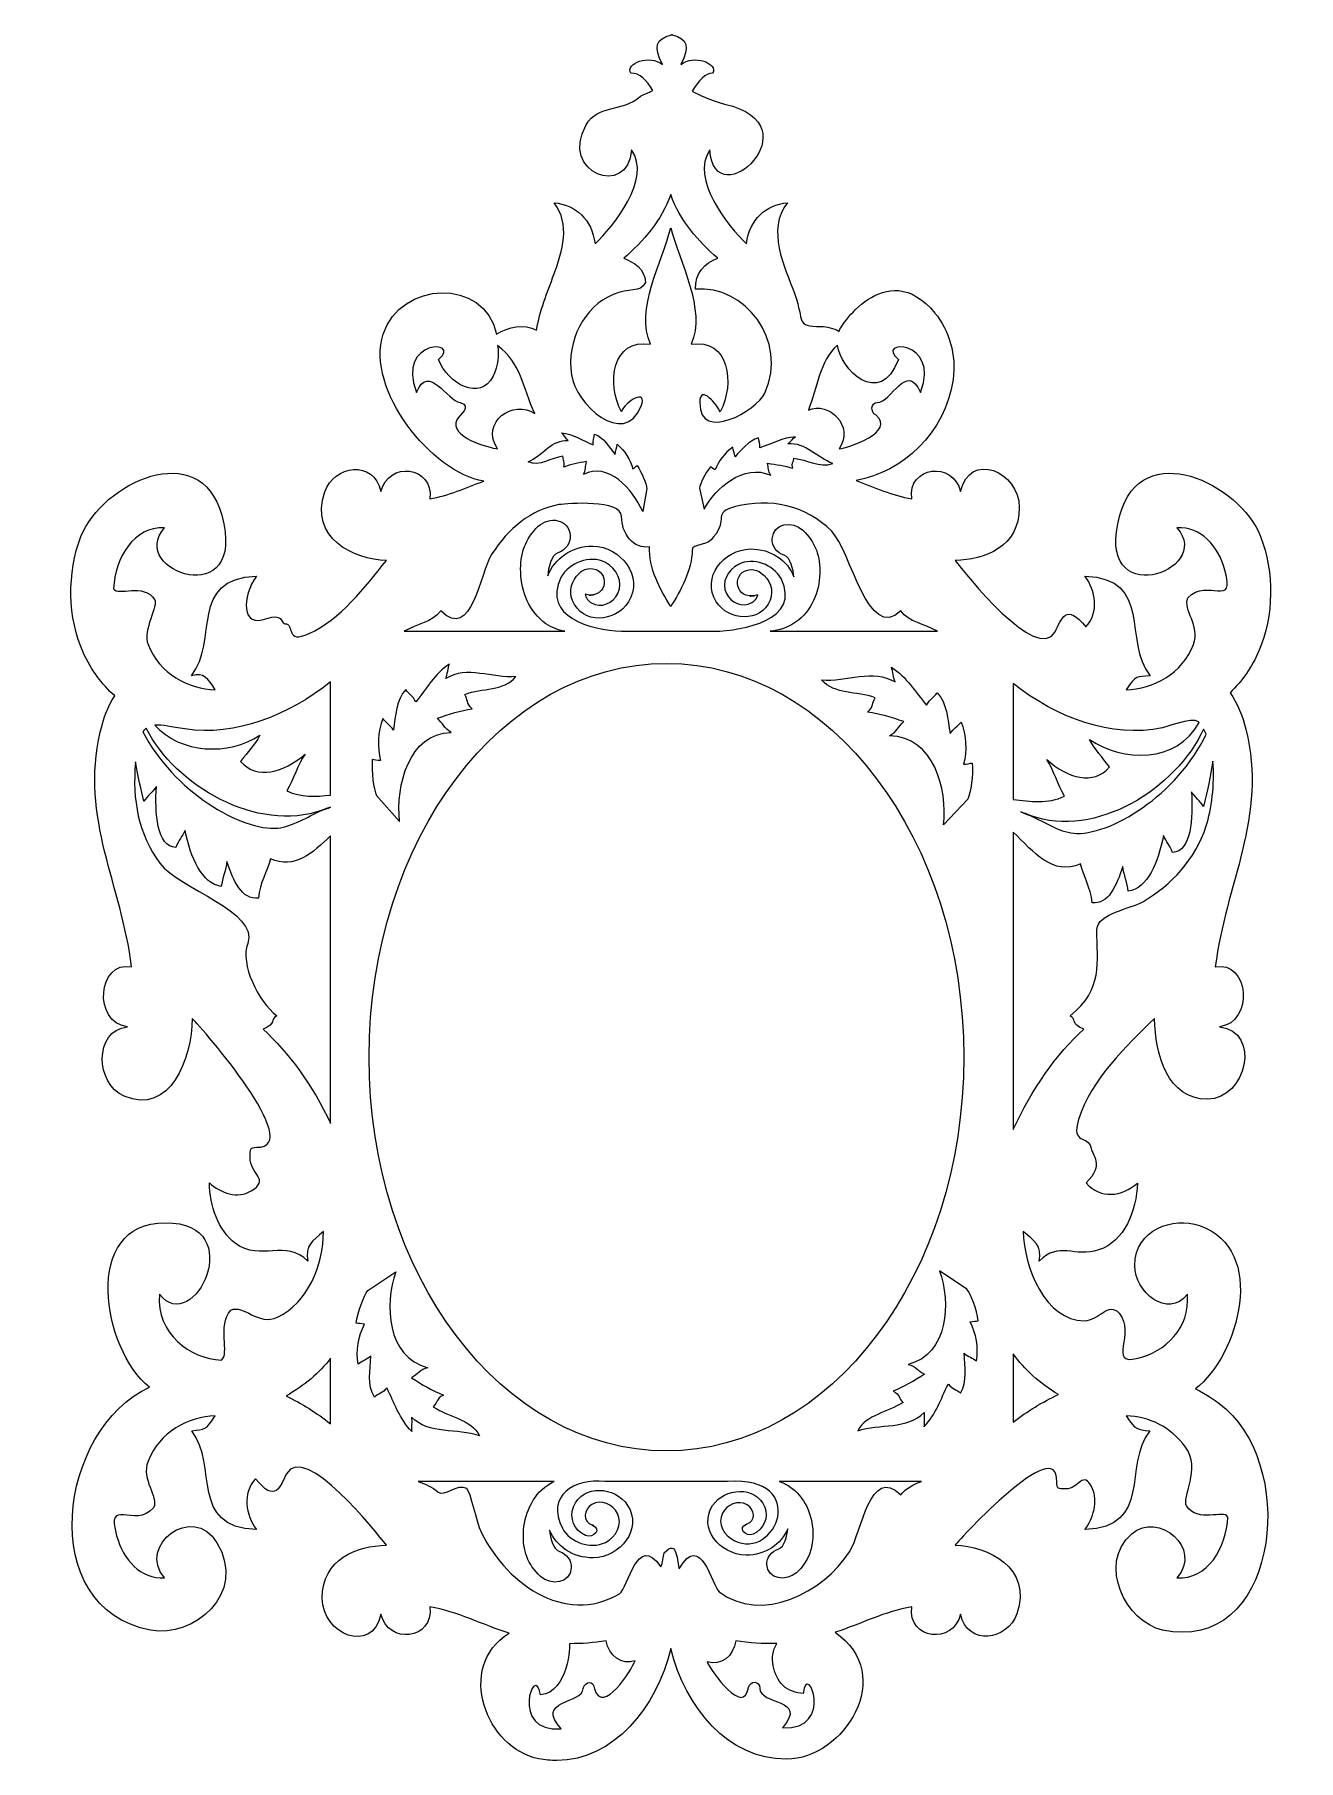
# Model space of a CAD drawing. Header units: centimetres. Extents: x -35 to 38, y -49 to 51.
import ezdxf

# ---------------------------------------------------------------- set-up
doc = ezdxf.new("R2010")
doc.units = ezdxf.units.CM
doc.header["$MEASUREMENT"] = 0
doc.layers.add('Camada 1', color=7, linetype='Continuous')

msp = doc.modelspace()

# ---------------------------------------------------------------- linework, layer by layer
at = {"layer": 'Camada 1', "color": 7, "lineweight": 9}
msp.add_ellipse((1.24353, -7.88677), major_axis=(0, 22.85319), ratio=0.755114275, dxfattribs=at)
at = {"layer": 'Camada 1', "color": 175, "lineweight": 9}
msp.add_open_spline([(-0.82451, 49.21813), (-0.31314, 49.23525), (0.11696, 48.79832), (0.46382, 48.20549), (0.46382, 48.20549), (0.20226, 48.09885), (-0.04941, 47.98473), (-0.26654, 47.88163), (-0.26654, 47.88163), (-1.32623, 46.91032), (-2.70864, 47.46081), (-3.41246, 46.21266), (-3.41246, 46.21266), (-4.98979, 43.41712), (-0.98296, 41.9436), (-0.77607, 44.76098), (-0.77607, 44.76098), (0.40431, 43.0922), (-1.8345, 40.33156), (-2.89932, 39.31406), (-2.89932, 39.31406), (-3.07469, 40.75643), (-4.03945, 41.57144), (-5.27324, 41.69894), (-5.27324, 41.69894), (-4.3057, 40.41023), (-4.78641, 38.93897), (-5.2891, 37.52878), (-5.2891, 37.52878), (-5.66316, 36.48107), (-6.1255, 35.4214), (-6.28718, 34.29775), (-6.28718, 34.29775), (-7.03198, 34.6908), (-7.92584, 34.51088), (-8.61507, 34.06767), (-8.61507, 34.06767), (-9.31904, 37.39138), (-14.19882, 37.15437), (-15.1954, 34.06645), (-15.1954, 34.06645), (-16.22613, 30.87281), (-12.38136, 26.02414), (-9.34996, 25.53943), (-9.34996, 25.53943), (-10.37281, 25.16538), (-11.41503, 24.68735), (-12.48841, 24.51571), (-12.48841, 24.51571), (-12.23548, 26.42548), (-14.92618, 26.72387), (-15.32178, 24.93163), (-15.32178, 24.93163), (-15.74475, 26.8255), (-18.0567, 26.46236), (-18.5883, 24.91535), (-18.5883, 24.91535), (-19.50847, 22.23809), (-16.89632, 20.97724), (-15.00977, 20.93509), (-15.00977, 20.93509), (-16.2443, 19.35758), (-17.71165, 17.51124), (-19.49262, 16.69425), (-19.49262, 16.69425), (-20.8863, 16.05456), (-20.30543, 17.26554), (-20.91107, 17.26554), (-20.91107, 17.26554), (-21.13192, 17.30111), (-21.06455, 17.91587), (-21.94761, 17.56798), (-21.94761, 17.56798), (-23.43468, 16.98107), (-23.42163, 18.81885), (-22.54461, 20.03049), (-22.54461, 20.03049), (-26.52449, 19.86686), (-24.70055, 16.28925), (-26.32652, 14.24566), (-26.32652, 14.24566), (-25.59127, 14.48166), (-25.36401, 14.07336), (-24.93735, 13.43696), (-24.93735, 13.43696), (-26.48675, 13.46415), (-28.20405, 14.38408), (-28.83951, 16.0602), (-28.83951, 16.0602), (-29.1544, 16.89111), (-28.25269, 18.36068), (-28.444, 18.65616), (-28.444, 18.65616), (-29.10513, 19.67827), (-30.60022, 18.84135), (-30.84153, 19.30018), (-30.84153, 19.30018), (-30.76217, 21.10212), (-29.65565, 22.92192), (-27.88691, 22.82961), (-27.88691, 22.82961), (-30.09987, 20.30499), (-22.9828, 17.84783), (-24.56778, 23.57357), (-24.56778, 23.57357), (-25.8305, 28.13509), (-31.53075, 25.41991), (-32.73716, 22.3257), (-32.73716, 22.3257), (-33.55493, 20.22801), (-33.51294, 17.59781), (-32.58675, 15.55422), (-32.58675, 15.55422), (-32.15233, 14.5959), (-31.52606, 13.75503), (-30.77595, 13.08211), (-30.77595, 13.08211), (-31.18037, 12.45304), (-31.44023, 11.71737), (-31.61442, 10.97379), (-31.61442, 10.97379), (-32.78625, 5.9681), (-30.36874, 2.09238), (-29.79922, -2.65076), (-29.79922, -2.65076), (-31.76025, -2.24678), (-32.06928, -5.87982), (-30.03854, -6.12317), (-30.03854, -6.12317), (-32.02668, -6.35879), (-31.87815, -9.44774), (-30.23264, -10.14719), (-30.23264, -10.14719), (-27.55554, -11.28618), (-26.30373, -7.98475), (-26.27841, -5.64278), (-26.27841, -5.64278), (-25.70656, -6.1928), (-19.64043, -13.17374), (-22.53766, -13.11794), (-22.53766, -13.11794), (-22.91542, -13.11794), (-22.91768, -13.22889), (-22.91768, -13.67897), (-22.91768, -13.67897), (-22.93641, -14.73167), (-21.72324, -14.95939), (-22.85256, -15.64972), (-22.85256, -15.64972), (-23.64023, -16.13114), (-24.6211, -15.77233), (-25.28331, -15.19041), (-25.28331, -15.19041), (-25.2344, -16.51017), (-24.79369, -17.93232), (-23.76642, -18.69255), (-23.76642, -18.69255), (-22.29357, -19.78186), (-20.83478, -18.42022), (-19.56441, -19.73453), (-19.56441, -19.73453), (-19.75887, -18.79371), (-19.2851, -18.55837), (-18.65568, -17.99621), (-18.65568, -17.99621), (-18.67541, -19.97308), (-19.57999, -22.16223), (-21.32062, -22.97695), (-21.32062, -22.97695), (-22.45507, -23.50806), (-23.31237, -22.19959), (-24.0352, -22.57044), (-24.0352, -22.57044), (-24.83944, -23.49441), (-24.07527, -25.06956), (-24.57823, -25.47325), (-24.57823, -25.47325), (-26.42037, -25.38283), (-28.36735, -23.92878), (-28.18027, -21.65174), (-28.18027, -21.65174), (-26.21384, -24.18107), (-22.92272, -17.47423), (-27.8335, -17.49758), (-27.8335, -17.49758), (-32.72374, -17.48101), (-31.51318, -24.8663), (-28.75241, -27.04163), (-28.75241, -27.04163), (-34.04157, -29.43762), (-35.43003, -39.8554), (-28.69044, -41.14543), (-28.69044, -41.14543), (-26.20835, -41.61998), (-23.07242, -39.04133), (-24.84358, -36.06465), (-24.84358, -36.06465), (-26.22563, -33.74187), (-29.52405, -36.24287), (-27.88574, -38.10522), (-27.88574, -38.10522), (-29.28383, -38.17768), (-30.2757, -37.0687), (-30.66417, -35.6588), (-30.66417, -35.6588), (-31.30224, -33.3442), (-29.64231, -35.30187), (-28.51588, -34.04102), (-28.51588, -34.04102), (-28.21072, -33.32783), (-29.26501, -32.45711), (-28.83951, -31.3345), (-28.83951, -31.3345), (-28.2045, -29.65951), (-26.48559, -28.7378), (-24.93672, -28.7105), (-24.93672, -28.7105), (-25.51308, -29.56682), (-25.53245, -29.47846), (-26.30274, -29.57397), (-26.30274, -29.57397), (-24.71739, -31.6136), (-26.4945, -35.1467), (-22.54596, -35.30479), (-22.54596, -35.30479), (-23.17636, -34.44631), (-23.38416, -33.21115), (-22.6009, -32.35247), (-22.6009, -32.35247), (-21.43664, -33.81255), (-21.18147, -32.80087), (-20.81451, -32.07497), (-20.81451, -32.07497), (-19.75158, -30.19108), (-15.58145, -35.47991), (-15.01103, -36.20919), (-15.01103, -36.20919), (-16.71735, -36.24787), (-18.73954, -36.9906), (-18.73413, -39.29155), (-18.73413, -39.29155), (-18.73224, -41.35508), (-15.85915, -42.60991), (-15.32151, -40.20658), (-15.32151, -40.20658), (-14.92781, -41.99977), (-12.23711, -41.70005), (-12.48841, -39.79056), (-12.48841, -39.79056), (-10.91495, -40.04275), (-9.41517, -40.84308), (-7.88964, -41.31387), (-7.88964, -41.31387), (-11.03186, -43.29825), (-9.18162, -48.03782), (-6.15279, -48.60713), (-6.15279, -48.60713), (-5.79953, -48.67338), (-5.4533, -48.70443), (-5.11499, -48.70312), (-5.11499, -48.70312), (-1.84495, -48.69031), (0.6766, -45.65387), (1.49328, -42.20772), (1.49328, -42.20772), (2.36103, -45.65407), (4.80142, -48.63178), (8.21152, -48.63019), (8.21152, -48.63019), (11.53992, -48.62464), (14.6463, -43.74072), (11.03282, -41.26522), (11.03282, -41.26522), (12.50369, -40.79875), (13.95807, -40.03476), (15.47946, -39.79056), (15.47946, -39.79056), (15.22808, -41.69959), (17.91914, -41.99957), (18.31284, -40.20658), (18.31284, -40.20658), (18.73608, -42.10007), (21.0474, -41.73854), (21.57964, -40.19096), (21.57964, -40.19096), (22.50043, -37.51324), (19.88693, -36.25106), (18.00083, -36.20919), (18.00083, -36.20919), (18.29887, -35.82874), (23.98724, -29.64934), (23.90113, -32.52948), (23.90113, -32.52948), (23.90113, -32.94211), (23.99138, -32.94503), (24.38572, -32.94503), (24.38572, -32.94503), (25.2087, -32.9645), (25.42919, -31.79286), (25.95251, -32.88546), (25.95251, -32.88546), (26.32712, -33.668), (26.00529, -34.65503), (25.53755, -35.30423), (25.53755, -35.30423), (29.48465, -35.14981), (27.71034, -31.6136), (29.29245, -29.57444), (29.29245, -29.57444), (28.52413, -29.47846), (28.50153, -29.56578), (27.92769, -28.7105), (27.92769, -28.7105), (29.26695, -28.73384), (30.51543, -29.35274), (31.38039, -30.52599), (31.38039, -30.52599), (32.28822, -31.75663), (31.13603, -33.46898), (31.43569, -33.9312), (31.43569, -33.9312), (32.09718, -34.95181), (33.59128, -34.1163), (33.83249, -34.57542), (33.83249, -34.57542), (33.75368, -36.36455), (32.64535, -38.21372), (30.87671, -38.10476), (30.87671, -38.10476), (32.38477, -36.39334), (29.78783, -34.21519), (28.25365, -35.555), (28.25365, -35.555), (26.21021, -37.33971), (27.94263, -40.68104), (30.03337, -41.13489), (30.03337, -41.13489), (36.61659, -42.56465), (37.92857, -32.03348), (33.72629, -28.31895), (33.72629, -28.31895), (33.17785, -27.83631), (32.58338, -27.43949), (31.94243, -27.12914), (31.94243, -27.12914), (34.48064, -25.22323), (36.15399, -19.02219), (32.18716, -17.66516), (32.18716, -17.66516), (30.66576, -17.14488), (28.44622, -17.85939), (28.42785, -19.9695), (28.42785, -19.9695), (28.42433, -21.52922), (30.3515, -23.10955), (31.48298, -21.65136), (31.48298, -21.65136), (31.64502, -23.63246), (30.19675, -24.98111), (28.5997, -25.36598), (28.5997, -25.36598), (26.7908, -25.80223), (28.51999, -23.87655), (27.52028, -22.75008), (27.52028, -22.75008), (26.88484, -22.03397), (26.35612, -23.18021), (25.49846, -23.18218), (25.49846, -23.18218), (23.25262, -23.19941), (21.97937, -20.08336), (21.95875, -17.99583), (21.95875, -17.99583), (22.59294, -18.5642), (23.06734, -18.79917), (22.88054, -19.72672), (22.88054, -19.72672), (24.00723, -18.55282), (24.94939, -19.54059), (26.33, -19.07837), (26.33, -19.07837), (27.83779, -18.5739), (28.52603, -16.8175), (28.58674, -15.19107), (28.58674, -15.19107), (27.66773, -15.98406), (26.45079, -16.15268), (25.60556, -15.17583), (25.60556, -15.17583), (26.69577, -14.14909), (25.9417, -13.55024), (25.87027, -13.11766), (25.87027, -13.11766), (25.75453, -12.41953), (24.71043, -12.97425), (25.16672, -11.50798), (25.16672, -11.50798), (25.8963, -9.16497), (27.94354, -7.21859), (29.58094, -5.6441), (29.58094, -5.6441), (29.60382, -7.77802), (30.34511, -10.33275), (32.64471, -10.32617), (32.64471, -10.32617), (34.90641, -10.3225), (35.79108, -6.41656), (33.34187, -6.12317), (33.34187, -6.12317), (35.37388, -5.88141), (35.06277, -2.24575), (33.10255, -2.65076), (33.10255, -2.65076), (33.67864, 2.14611), (36.15488, 6.07895), (34.87723, 11.13742), (34.87723, 11.13742), (34.68591, 11.89371), (34.40093, 12.63956), (33.95831, 13.25939), (33.95831, 13.25939), (34.65763, 13.93259), (35.23661, 14.75719), (35.63662, 15.68634), (35.63662, 15.68634), (36.50571, 17.70574), (36.52886, 20.27318), (35.72849, 22.3257), (35.72849, 22.3257), (34.52225, 25.41991), (28.82118, 28.13509), (27.55848, 23.57357), (27.55848, 23.57357), (25.97322, 17.8468), (33.0921, 20.3063), (30.87707, 22.82961), (30.87707, 22.82961), (32.27543, 22.90197), (33.26657, 21.79357), (33.65514, 20.38366), (33.65514, 20.38366), (34.2878, 18.0908), (32.64535, 19.99069), (31.50684, 18.76606), (31.50684, 18.76606), (31.20213, 18.05325), (32.25516, 17.18357), (31.83002, 16.06114), (31.83002, 16.06114), (31.19547, 14.38804), (29.47673, 13.46058), (27.92831, 13.43696), (27.92831, 13.43696), (28.50918, 14.30372), (28.52413, 14.16831), (29.31469, 14.24933), (29.31469, 14.24933), (27.69287, 16.29084), (29.51483, 19.86883), (25.53818, 20.02984), (25.53818, 20.02984), (26.16832, 19.17004), (26.37197, 17.93874), (25.59222, 17.07762), (25.59222, 17.07762), (24.43021, 18.53599), (24.17657, 17.52846), (23.80521, 16.80077), (23.80521, 16.80077), (22.74353, 14.91688), (18.57143, 20.20646), (18.00146, 20.93574), (18.00146, 20.93574), (19.70714, 20.97291), (21.73024, 21.71649), (21.72519, 24.01603), (21.72519, 24.01603), (21.72329, 26.07994), (18.84985, 27.33543), (18.31284, 24.93059), (18.31284, 24.93059), (17.91914, 26.72462), (15.22744, 26.42548), (15.47946, 24.51571), (15.47946, 24.51571), (14.3759, 24.69224), (13.30505, 25.18787), (12.25302, 25.5717), (12.25302, 25.5717), (14.98659, 26.07627), (17.41708, 28.31502), (17.88005, 31.44245), (17.88005, 31.44245), (18.09072, 32.86593), (17.6444, 34.3075), (16.82869, 35.29679), (16.82869, 35.29679), (13.98353, 38.74739), (11.15127, 34.29523), (11.27268, 34.23432), (11.27268, 34.23432), (10.94067, 34.41358), (10.58355, 34.50881), (10.20191, 34.51982), (10.20191, 34.51982), (8.71925, 34.51718), (9.26832, 34.77945), (8.69385, 36.38649), (8.69385, 36.38649), (8.09866, 38.0516), (7.0333, 40.09218), (8.26619, 41.70026), (8.26619, 41.70026), (7.0323, 41.57144), (6.06574, 40.75775), (5.89029, 39.31443), (5.89029, 39.31443), (4.82555, 40.33156), (2.58792, 43.09154), (3.76677, 44.75966), (3.76677, 44.75966), (4.06202, 40.73121), (9.95944, 46.25351), (4.62154, 47.42261), (4.62154, 47.42261), (3.7457, 47.66372), (3.15239, 47.9439), (2.74522, 48.16958), (2.74522, 48.16958), (3.10279, 48.77823), (3.51056, 49.23214), (3.92807, 49.21813), (3.92807, 49.21813), (4.27054, 49.77828), (2.83318, 50.33934), (2.07952, 49.7164), (2.07952, 49.7164), (2.61982, 50.76013), (2.49296, 51.1979), (1.57089, 51.44879), (1.57089, 51.44879), (1.57089, 51.44879), (1.57125, 51.4603), (1.57125, 51.4603), (1.57125, 51.4603), (1.56425, 51.45834), (1.55824, 51.4563), (1.5516, 51.45458), (1.5516, 51.45458), (1.54496, 51.4563), (1.5393, 51.45834), (1.53294, 51.4603), (1.53294, 51.4603), (1.53294, 51.4603), (1.53294, 51.44879), (1.53294, 51.44879), (1.53294, 51.44879), (0.61122, 51.1979), (0.48337, 50.75955), (1.02367, 49.7164), (1.02367, 49.7164), (0.271, 50.33877), (-1.16734, 49.77828), (-0.82451, 49.21813)], degree=3, knots=[0, 0, 0, 0, 0.007042254, 0.007042254, 0.007042254, 0.007042254, 0.014084507, 0.014084507, 0.014084507, 0.014084507, 0.021126761, 0.021126761, 0.021126761, 0.021126761, 0.028169014, 0.028169014, 0.028169014, 0.028169014, 0.035211268, 0.035211268, 0.035211268, 0.035211268, 0.042253521, 0.042253521, 0.042253521, 0.042253521, 0.049295775, 0.049295775, 0.049295775, 0.049295775, 0.056338028, 0.056338028, 0.056338028, 0.056338028, 0.063380282, 0.063380282, 0.063380282, 0.063380282, 0.070422535, 0.070422535, 0.070422535, 0.070422535, 0.077464789, 0.077464789, 0.077464789, 0.077464789, 0.084507042, 0.084507042, 0.084507042, 0.084507042, 0.091549296, 0.091549296, 0.091549296, 0.091549296, 0.098591549, 0.098591549, 0.098591549, 0.098591549, 0.105633803, 0.105633803, 0.105633803, 0.105633803, 0.112676056, 0.112676056, 0.112676056, 0.112676056, 0.11971831, 0.11971831, 0.11971831, 0.11971831, 0.126760563, 0.126760563, 0.126760563, 0.126760563, 0.133802817, 0.133802817, 0.133802817, 0.133802817, 0.14084507, 0.14084507, 0.14084507, 0.14084507, 0.147887324, 0.147887324, 0.147887324, 0.147887324, 0.154929577, 0.154929577, 0.154929577, 0.154929577, 0.161971831, 0.161971831, 0.161971831, 0.161971831, 0.169014085, 0.169014085, 0.169014085, 0.169014085, 0.176056338, 0.176056338, 0.176056338, 0.176056338, 0.183098592, 0.183098592, 0.183098592, 0.183098592, 0.190140845, 0.190140845, 0.190140845, 0.190140845, 0.197183099, 0.197183099, 0.197183099, 0.197183099, 0.204225352, 0.204225352, 0.204225352, 0.204225352, 0.211267606, 0.211267606, 0.211267606, 0.211267606, 0.218309859, 0.218309859, 0.218309859, 0.218309859, 0.225352113, 0.225352113, 0.225352113, 0.225352113, 0.232394366, 0.232394366, 0.232394366, 0.232394366, 0.23943662, 0.23943662, 0.23943662, 0.23943662, 0.246478873, 0.246478873, 0.246478873, 0.246478873, 0.253521127, 0.253521127, 0.253521127, 0.253521127, 0.26056338, 0.26056338, 0.26056338, 0.26056338, 0.267605634, 0.267605634, 0.267605634, 0.267605634, 0.274647887, 0.274647887, 0.274647887, 0.274647887, 0.281690141, 0.281690141, 0.281690141, 0.281690141, 0.288732394, 0.288732394, 0.288732394, 0.288732394, 0.295774648, 0.295774648, 0.295774648, 0.295774648, 0.302816901, 0.302816901, 0.302816901, 0.302816901, 0.309859155, 0.309859155, 0.309859155, 0.309859155, 0.316901408, 0.316901408, 0.316901408, 0.316901408, 0.323943662, 0.323943662, 0.323943662, 0.323943662, 0.330985915, 0.330985915, 0.330985915, 0.330985915, 0.338028169, 0.338028169, 0.338028169, 0.338028169, 0.345070423, 0.345070423, 0.345070423, 0.345070423, 0.352112676, 0.352112676, 0.352112676, 0.352112676, 0.35915493, 0.35915493, 0.35915493, 0.35915493, 0.366197183, 0.366197183, 0.366197183, 0.366197183, 0.373239437, 0.373239437, 0.373239437, 0.373239437, 0.38028169, 0.38028169, 0.38028169, 0.38028169, 0.387323944, 0.387323944, 0.387323944, 0.387323944, 0.394366197, 0.394366197, 0.394366197, 0.394366197, 0.401408451, 0.401408451, 0.401408451, 0.401408451, 0.408450704, 0.408450704, 0.408450704, 0.408450704, 0.415492958, 0.415492958, 0.415492958, 0.415492958, 0.422535211, 0.422535211, 0.422535211, 0.422535211, 0.429577465, 0.429577465, 0.429577465, 0.429577465, 0.436619718, 0.436619718, 0.436619718, 0.436619718, 0.443661972, 0.443661972, 0.443661972, 0.443661972, 0.450704225, 0.450704225, 0.450704225, 0.450704225, 0.457746479, 0.457746479, 0.457746479, 0.457746479, 0.464788732, 0.464788732, 0.464788732, 0.464788732, 0.471830986, 0.471830986, 0.471830986, 0.471830986, 0.478873239, 0.478873239, 0.478873239, 0.478873239, 0.485915493, 0.485915493, 0.485915493, 0.485915493, 0.492957746, 0.492957746, 0.492957746, 0.492957746, 0.5, 0.5, 0.5, 0.5, 0.507042254, 0.507042254, 0.507042254, 0.507042254, 0.514084507, 0.514084507, 0.514084507, 0.514084507, 0.521126761, 0.521126761, 0.521126761, 0.521126761, 0.528169014, 0.528169014, 0.528169014, 0.528169014, 0.535211268, 0.535211268, 0.535211268, 0.535211268, 0.542253521, 0.542253521, 0.542253521, 0.542253521, 0.549295775, 0.549295775, 0.549295775, 0.549295775, 0.556338028, 0.556338028, 0.556338028, 0.556338028, 0.563380282, 0.563380282, 0.563380282, 0.563380282, 0.570422535, 0.570422535, 0.570422535, 0.570422535, 0.577464789, 0.577464789, 0.577464789, 0.577464789, 0.584507042, 0.584507042, 0.584507042, 0.584507042, 0.591549296, 0.591549296, 0.591549296, 0.591549296, 0.598591549, 0.598591549, 0.598591549, 0.598591549, 0.605633803, 0.605633803, 0.605633803, 0.605633803, 0.612676056, 0.612676056, 0.612676056, 0.612676056, 0.61971831, 0.61971831, 0.61971831, 0.61971831, 0.626760563, 0.626760563, 0.626760563, 0.626760563, 0.633802817, 0.633802817, 0.633802817, 0.633802817, 0.64084507, 0.64084507, 0.64084507, 0.64084507, 0.647887324, 0.647887324, 0.647887324, 0.647887324, 0.654929577, 0.654929577, 0.654929577, 0.654929577, 0.661971831, 0.661971831, 0.661971831, 0.661971831, 0.669014085, 0.669014085, 0.669014085, 0.669014085, 0.676056338, 0.676056338, 0.676056338, 0.676056338, 0.683098592, 0.683098592, 0.683098592, 0.683098592, 0.690140845, 0.690140845, 0.690140845, 0.690140845, 0.697183099, 0.697183099, 0.697183099, 0.697183099, 0.704225352, 0.704225352, 0.704225352, 0.704225352, 0.711267606, 0.711267606, 0.711267606, 0.711267606, 0.718309859, 0.718309859, 0.718309859, 0.718309859, 0.725352113, 0.725352113, 0.725352113, 0.725352113, 0.732394366, 0.732394366, 0.732394366, 0.732394366, 0.73943662, 0.73943662, 0.73943662, 0.73943662, 0.746478873, 0.746478873, 0.746478873, 0.746478873, 0.753521127, 0.753521127, 0.753521127, 0.753521127, 0.76056338, 0.76056338, 0.76056338, 0.76056338, 0.767605634, 0.767605634, 0.767605634, 0.767605634, 0.774647887, 0.774647887, 0.774647887, 0.774647887, 0.781690141, 0.781690141, 0.781690141, 0.781690141, 0.788732394, 0.788732394, 0.788732394, 0.788732394, 0.795774648, 0.795774648, 0.795774648, 0.795774648, 0.802816901, 0.802816901, 0.802816901, 0.802816901, 0.809859155, 0.809859155, 0.809859155, 0.809859155, 0.816901408, 0.816901408, 0.816901408, 0.816901408, 0.823943662, 0.823943662, 0.823943662, 0.823943662, 0.830985915, 0.830985915, 0.830985915, 0.830985915, 0.838028169, 0.838028169, 0.838028169, 0.838028169, 0.845070423, 0.845070423, 0.845070423, 0.845070423, 0.852112676, 0.852112676, 0.852112676, 0.852112676, 0.85915493, 0.85915493, 0.85915493, 0.85915493, 0.866197183, 0.866197183, 0.866197183, 0.866197183, 0.873239437, 0.873239437, 0.873239437, 0.873239437, 0.88028169, 0.88028169, 0.88028169, 0.88028169, 0.887323944, 0.887323944, 0.887323944, 0.887323944, 0.894366197, 0.894366197, 0.894366197, 0.894366197, 0.901408451, 0.901408451, 0.901408451, 0.901408451, 0.908450704, 0.908450704, 0.908450704, 0.908450704, 0.915492958, 0.915492958, 0.915492958, 0.915492958, 0.922535211, 0.922535211, 0.922535211, 0.922535211, 0.929577465, 0.929577465, 0.929577465, 0.929577465, 0.936619718, 0.936619718, 0.936619718, 0.936619718, 0.943661972, 0.943661972, 0.943661972, 0.943661972, 0.950704225, 0.950704225, 0.950704225, 0.950704225, 0.957746479, 0.957746479, 0.957746479, 0.957746479, 0.964788732, 0.964788732, 0.964788732, 0.964788732, 0.971830986, 0.971830986, 0.971830986, 0.971830986, 0.978873239, 0.978873239, 0.978873239, 0.978873239, 0.985915493, 0.985915493, 0.985915493, 0.985915493, 1, 1, 1, 1], dxfattribs=at)
at = {"layer": 'Camada 1', "color": 7, "lineweight": 9}
for points, knots in [([(-1.85458, 36.37248), (-0.91334, 36.78313), (-0.29536, 36.42592), (0.03826, 37.07625), (0.03826, 37.07625), (-0.00776, 37.86105), (-0.65024, 38.26606), (-1.23399, 38.4729), (-1.23399, 38.4729), (-0.09801, 39.4681), (0.95816, 40.65217), (1.49553, 42.17594), (1.49553, 42.17594), (2.03281, 40.65254), (3.08871, 39.46773), (4.22496, 38.4729), (4.22496, 38.4729), (3.45954, 38.20066), (2.90695, 37.61902), (2.93334, 36.67924), (2.93334, 36.67924), (5.75401, 36.95082), (8.34717, 33.72777), (6.95799, 30.65172), (6.95799, 30.65172), (6.49313, 29.6233), (3.17581, 27.76001), (3.17581, 30.08109), (3.17581, 30.08109), (3.18626, 31.26093), (4.2482, 29.88387), (4.36223, 29.55761), (4.36223, 29.55761), (5.23736, 31.20475), (4.89509, 33.85218), (2.67213, 33.48339), (2.67213, 33.48339), (3.58248, 35.49178), (1.99497, 38.25176), (1.49553, 40.24857), (1.49553, 40.24857), (0.99725, 38.24941), (-0.59179, 35.49244), (0.31919, 33.48274), (0.31919, 33.48274), (-1.90574, 33.85923), (-2.24315, 31.2008), (-1.37126, 29.55658), (-1.37126, 29.55658), (-1.14978, 30.19627), (0.18382, 30.93195), (-0.21754, 29.89986), (-0.21754, 29.89986), (-1.22192, 27.40648), (-4.03143, 30.03856), (-4.26625, 31.70339), (-4.26625, 31.70339), (-4.5488, 33.72608), (-3.54756, 35.63388), (-1.85458, 36.37248)], [0, 0, 0, 0, 0.0625, 0.0625, 0.0625, 0.0625, 0.125, 0.125, 0.125, 0.125, 0.1875, 0.1875, 0.1875, 0.1875, 0.25, 0.25, 0.25, 0.25, 0.3125, 0.3125, 0.3125, 0.3125, 0.375, 0.375, 0.375, 0.375, 0.4375, 0.4375, 0.4375, 0.4375, 0.5, 0.5, 0.5, 0.5, 0.5625, 0.5625, 0.5625, 0.5625, 0.625, 0.625, 0.625, 0.625, 0.6875, 0.6875, 0.6875, 0.6875, 0.75, 0.75, 0.75, 0.75, 0.8125, 0.8125, 0.8125, 0.8125, 0.875, 0.875, 0.875, 0.875, 1, 1, 1, 1]), ([(-10.91999, 29.1064), (-10.80083, 29.3793), (-9.9855, 29.87464), (-10.73256, 30.10867), (-10.73256, 30.10867), (-11.46277, 30.18696), (-12.54533, 32.41715), (-13.26689, 30.68598), (-13.26689, 30.68598), (-14.47916, 33.81971), (-10.54125, 33.76222), (-11.98508, 32.60337), (-11.98508, 32.60337), (-11.46016, 31.19948), (-9.53773, 30.12663), (-8.81328, 31.63743), (-8.81328, 31.63743), (-8.51425, 32.2599), (-8.45417, 32.86036), (-8.56162, 33.40445), (-8.56162, 33.40445), (-7.16885, 32.3634), (-7.09781, 31.01853), (-6.40156, 29.45834), (-6.40156, 29.45834), (-7.59852, 30.32745), (-9.59757, 28.96967), (-8.55022, 27.41307), (-8.55022, 27.41307), (-9.03859, 27.47451), (-11.41223, 28.09426), (-10.91999, 29.1064)], [0, 0, 0, 0, 0.111111111, 0.111111111, 0.111111111, 0.111111111, 0.222222222, 0.222222222, 0.222222222, 0.222222222, 0.333333333, 0.333333333, 0.333333333, 0.333333333, 0.444444444, 0.444444444, 0.444444444, 0.444444444, 0.555555556, 0.555555556, 0.555555556, 0.555555556, 0.666666667, 0.666666667, 0.666666667, 0.666666667, 0.777777778, 0.777777778, 0.777777778, 0.777777778, 1, 1, 1, 1]), ([(11.17672, 33.43973), (11.30353, 32.05438), (13.62886, 29.72718), (14.70728, 32.60337), (14.70728, 32.60337), (13.26056, 33.76061), (17.19785, 33.82197), (15.98782, 30.68598), (15.98782, 30.68598), (15.21096, 32.54757), (14.26026, 30.04986), (13.48429, 30.10998), (13.48429, 30.10998), (13.10491, 30.10998), (13.06105, 29.52704), (13.40035, 29.38362), (13.40035, 29.38362), (14.59001, 28.38935), (11.81734, 27.48109), (11.27142, 27.41307), (11.27142, 27.41307), (12.16844, 28.74826), (10.67533, 30.18734), (9.48188, 29.66847), (9.48188, 29.66847), (10.00808, 30.93826), (10.11829, 32.52347), (11.17672, 33.43973)], [0, 0, 0, 0, 0.125, 0.125, 0.125, 0.125, 0.25, 0.25, 0.25, 0.25, 0.375, 0.375, 0.375, 0.375, 0.5, 0.5, 0.5, 0.5, 0.625, 0.625, 0.625, 0.625, 0.75, 0.75, 0.75, 0.75, 1, 1, 1, 1]), ([(4.00897, 16.82577), (4.00897, 16.82577), (-1.36115, 16.82575), (-1.36115, 16.82575), (-1.36115, 16.82575), (-3.15385, 16.91003), (-5.98002, 17.65952), (-4.8769, 19.94659), (-4.8769, 19.94659), (-4.41083, 20.80452), (-3.20181, 21.28711), (-2.29761, 20.81589), (-2.29761, 20.81589), (-1.653, 20.4795), (-1.24166, 19.70868), (-1.57619, 19.02324), (-1.57619, 19.02324), (-1.84049, 18.48202), (-2.54454, 18.12722), (-3.11125, 18.47339), (-3.11125, 18.47339), (-3.30098, 18.5925), (-3.43086, 18.78226), (-3.48053, 18.98168), (-3.48053, 18.98168), (-3.37579, 18.94405), (-3.25493, 18.92564), (-3.1182, 18.93292), (-3.1182, 18.93292), (-2.65712, 18.95756), (-3.57955, 18.90828), (-3.1182, 18.93292), (-3.1182, 18.93292), (-2.04124, 18.99029), (-2.1382, 20.52103), (-3.21517, 20.46385), (-3.21517, 20.46385), (-3.49229, 20.44909), (-3.69149, 20.33664), (-3.81647, 20.17891), (-3.81647, 20.17891), (-4.25417, 19.79336), (-4.43305, 19.17256), (-4.21033, 18.62195), (-4.21033, 18.62195), (-3.6569, 17.20018), (-1.69764, 17.34241), (-0.96071, 18.52823), (-0.96071, 18.52823), (-0.04792, 19.99728), (-1.39576, 21.73823), (-3.03139, 21.76906), (-3.03139, 21.76906), (-4.25546, 21.7922), (-5.24024, 21.04124), (-5.64439, 20.05459), (-5.64439, 20.05459), (-5.60578, 20.4961), (-5.46681, 21.24861), (-5.05184, 21.38157), (-5.05184, 21.38157), (-4.61027, 21.52476), (-4.3141, 21.94295), (-4.34044, 22.3887), (-4.34044, 22.3887), (-4.39893, 23.38264), (-5.55836, 23.50466), (-6.19017, 22.92176), (-6.19017, 22.92176), (-6.95884, 22.21251), (-7.24923, 21.26225), (-7.21382, 20.25621), (-7.21382, 20.25621), (-7.17445, 19.13437), (-6.71509, 17.94365), (-5.75246, 17.26888), (-5.75246, 17.26888), (-5.40285, 17.02253), (-5.03497, 16.89551), (-4.64805, 16.82647), (-4.64805, 16.82647), (-4.64669, 16.82622), (-4.64533, 16.82598), (-4.64397, 16.82574), (-4.64397, 16.82574), (-4.64397, 16.82574), (-13.9808, 16.82571), (-13.9808, 16.82571), (-13.9808, 16.82571), (-13.22375, 17.26761), (-12.34411, 17.34063), (-11.85709, 18.01646), (-11.85709, 18.01646), (-10.02208, 16.22582), (-9.60577, 20.17522), (-8.88294, 21.31289), (-8.88294, 21.31289), (-7.95188, 22.77852), (-6.61476, 23.88956), (-4.99493, 24.17741), (-4.99493, 24.17741), (-4.50646, 24.26437), (-1.3582, 24.46451), (-1.36109, 23.49622), (-1.36109, 23.49622), (-1.3592, 22.50891), (-0.66808, 21.5682), (0.26768, 21.73616), (0.26768, 21.73616), (0.18796, 20.51445), (0.89016, 19.23242), (1.49553, 18.26272), (1.49553, 18.26272), (2.06937, 19.18096), (2.73698, 20.38667), (2.73698, 21.5393), (2.73698, 21.5393), (2.73509, 21.93631), (3.68732, 21.74379), (3.97843, 22.30284), (3.97843, 22.30284), (4.86113, 23.35478), (3.86405, 23.70305), (5.26177, 24.06449), (5.26177, 24.06449), (7.22046, 24.57075), (9.32804, 24.15587), (10.8371, 22.62909), (10.8371, 22.62909), (11.95686, 21.49677), (12.93486, 16.15345), (14.84806, 18.01674), (14.84806, 18.01674), (15.33445, 17.34054), (16.21409, 17.26761), (16.97123, 16.8258), (16.97123, 16.8258), (16.97123, 16.8258), (7.27276, 16.82578), (7.27276, 16.82578), (7.27276, 16.82578), (7.79555, 16.87948), (8.28788, 17.03853), (8.74354, 17.35394), (8.74354, 17.35394), (9.66899, 17.9912), (10.11061, 19.11574), (10.14846, 20.17519), (10.14846, 20.17519), (10.1825, 21.1253), (9.90332, 22.02273), (9.16435, 22.69256), (9.16435, 22.69256), (8.55694, 23.24306), (7.44229, 23.12782), (7.38606, 22.18914), (7.38606, 22.18914), (7.36074, 21.76817), (7.64547, 21.37322), (8.06999, 21.238), (8.06999, 21.238), (8.46948, 21.1123), (8.60324, 20.4004), (8.64014, 19.98332), (8.64014, 19.98332), (8.28499, 20.92872), (7.30507, 21.62576), (6.12757, 21.60394), (6.12757, 21.60394), (4.55512, 21.57483), (3.25934, 19.93067), (4.13687, 18.54328), (4.13687, 18.54328), (4.84534, 17.42338), (6.72892, 17.28906), (7.26098, 18.63179), (7.26098, 18.63179), (7.49739, 19.20595), (7.26313, 19.86093), (6.74293, 20.20841), (6.74293, 20.20841), (6.59961, 20.33967), (6.39495, 20.42086), (6.13149, 20.40687), (6.13149, 20.40687), (5.05452, 20.3495), (5.15128, 18.81857), (6.22846, 18.87593), (6.22846, 18.87593), (6.68953, 18.90058), (5.76711, 18.85128), (6.22846, 18.87593), (6.22846, 18.87593), (6.35227, 18.88253), (6.46039, 18.90879), (6.55346, 18.94968), (6.55346, 18.94968), (6.50185, 18.7694), (6.37969, 18.59961), (6.20435, 18.49149), (6.20435, 18.49149), (5.65953, 18.16457), (4.98268, 18.49964), (4.72858, 19.01077), (4.72858, 19.01077), (4.40696, 19.65811), (4.80243, 20.38607), (5.42213, 20.70376), (5.42213, 20.70376), (6.2914, 21.14878), (7.45374, 20.69303), (7.90179, 19.88279), (7.90179, 19.88279), (9.09709, 17.475), (5.67221, 16.86152), (4.01281, 16.82661), (4.01281, 16.82661), (4.01151, 16.82659), (4.01026, 16.82605), (4.00897, 16.82577)], [0, 0, 0, 0, 0.017857143, 0.017857143, 0.017857143, 0.017857143, 0.035714286, 0.035714286, 0.035714286, 0.035714286, 0.053571429, 0.053571429, 0.053571429, 0.053571429, 0.071428571, 0.071428571, 0.071428571, 0.071428571, 0.089285714, 0.089285714, 0.089285714, 0.089285714, 0.107142857, 0.107142857, 0.107142857, 0.107142857, 0.125, 0.125, 0.125, 0.125, 0.142857143, 0.142857143, 0.142857143, 0.142857143, 0.160714286, 0.160714286, 0.160714286, 0.160714286, 0.178571429, 0.178571429, 0.178571429, 0.178571429, 0.196428571, 0.196428571, 0.196428571, 0.196428571, 0.214285714, 0.214285714, 0.214285714, 0.214285714, 0.232142857, 0.232142857, 0.232142857, 0.232142857, 0.25, 0.25, 0.25, 0.25, 0.267857143, 0.267857143, 0.267857143, 0.267857143, 0.285714286, 0.285714286, 0.285714286, 0.285714286, 0.303571429, 0.303571429, 0.303571429, 0.303571429, 0.321428571, 0.321428571, 0.321428571, 0.321428571, 0.339285714, 0.339285714, 0.339285714, 0.339285714, 0.357142857, 0.357142857, 0.357142857, 0.357142857, 0.375, 0.375, 0.375, 0.375, 0.392857143, 0.392857143, 0.392857143, 0.392857143, 0.410714286, 0.410714286, 0.410714286, 0.410714286, 0.428571429, 0.428571429, 0.428571429, 0.428571429, 0.446428571, 0.446428571, 0.446428571, 0.446428571, 0.464285714, 0.464285714, 0.464285714, 0.464285714, 0.482142857, 0.482142857, 0.482142857, 0.482142857, 0.5, 0.5, 0.5, 0.5, 0.517857143, 0.517857143, 0.517857143, 0.517857143, 0.535714286, 0.535714286, 0.535714286, 0.535714286, 0.553571429, 0.553571429, 0.553571429, 0.553571429, 0.571428571, 0.571428571, 0.571428571, 0.571428571, 0.589285714, 0.589285714, 0.589285714, 0.589285714, 0.607142857, 0.607142857, 0.607142857, 0.607142857, 0.625, 0.625, 0.625, 0.625, 0.642857143, 0.642857143, 0.642857143, 0.642857143, 0.660714286, 0.660714286, 0.660714286, 0.660714286, 0.678571429, 0.678571429, 0.678571429, 0.678571429, 0.696428571, 0.696428571, 0.696428571, 0.696428571, 0.714285714, 0.714285714, 0.714285714, 0.714285714, 0.732142857, 0.732142857, 0.732142857, 0.732142857, 0.75, 0.75, 0.75, 0.75, 0.767857143, 0.767857143, 0.767857143, 0.767857143, 0.785714286, 0.785714286, 0.785714286, 0.785714286, 0.803571429, 0.803571429, 0.803571429, 0.803571429, 0.821428571, 0.821428571, 0.821428571, 0.821428571, 0.839285714, 0.839285714, 0.839285714, 0.839285714, 0.857142857, 0.857142857, 0.857142857, 0.857142857, 0.875, 0.875, 0.875, 0.875, 0.892857143, 0.892857143, 0.892857143, 0.892857143, 0.910714286, 0.910714286, 0.910714286, 0.910714286, 0.928571429, 0.928571429, 0.928571429, 0.928571429, 0.946428571, 0.946428571, 0.946428571, 0.946428571, 0.964285714, 0.964285714, 0.964285714, 0.964285714, 1, 1, 1, 1]), ([(-18.24514, 13.89617), (-18.24514, 13.89617), (-18.24541, 7.32004), (-18.24541, 7.32004), (-18.24541, 7.32004), (-19.1028, 7.22727), (-19.96144, 7.17494), (-20.78055, 7.56885), (-20.78055, 7.56885), (-20.41333, 8.19941), (-20.12673, 9.12584), (-19.72428, 9.70202), (-19.72428, 9.70202), (-20.97655, 8.62269), (-22.51316, 8.17759), (-23.47161, 9.27527), (-23.47161, 9.27527), (-22.9991, 9.90292), (-22.707, 10.13815), (-22.34347, 10.80447), (-22.34347, 10.80447), (-24.15273, 9.58709), (-26.978, 9.72234), (-28.43743, 11.38152), (-28.43743, 11.38152), (-28.01995, 11.40806), (-27.46772, 11.2719), (-26.70364, 11.157), (-26.70364, 11.157), (-23.74904, 10.71868), (-20.70238, 11.92552), (-18.24514, 13.89617)], [0, 0, 0, 0, 0.111111111, 0.111111111, 0.111111111, 0.111111111, 0.222222222, 0.222222222, 0.222222222, 0.222222222, 0.333333333, 0.333333333, 0.333333333, 0.333333333, 0.444444444, 0.444444444, 0.444444444, 0.444444444, 0.555555556, 0.555555556, 0.555555556, 0.555555556, 0.666666667, 0.666666667, 0.666666667, 0.666666667, 0.777777778, 0.777777778, 0.777777778, 0.777777778, 1, 1, 1, 1]), ([(32.15517, 11.52823), (30.87234, 9.14985), (27.73137, 9.2263), (25.80425, 10.55081), (25.80425, 10.55081), (26.15814, 9.88825), (26.5023, 9.57874), (26.96221, 8.95467), (26.96221, 8.95467), (26.02915, 7.8632), (24.53316, 8.30584), (23.31413, 9.37897), (23.31413, 9.37897), (23.70594, 8.80609), (23.9849, 7.88493), (24.34239, 7.25794), (24.34239, 7.25794), (23.3843, 6.78725), (22.37055, 6.95719), (21.37013, 7.06776), (21.37013, 7.06776), (21.37013, 7.06776), (21.37013, 13.792), (21.37013, 13.792), (21.37013, 13.792), (23.90104, 11.80751), (27.03903, 10.62589), (30.03878, 11.21515), (30.03878, 11.21515), (29.95077, 11.19783), (31.84047, 11.85946), (32.09051, 11.59824), (32.09051, 11.59824), (32.11233, 11.57547), (32.13371, 11.55214), (32.15517, 11.52823)], [0, 0, 0, 0, 0.1, 0.1, 0.1, 0.1, 0.2, 0.2, 0.2, 0.2, 0.3, 0.3, 0.3, 0.3, 0.4, 0.4, 0.4, 0.4, 0.5, 0.5, 0.5, 0.5, 0.6, 0.6, 0.6, 0.6, 0.7, 0.7, 0.7, 0.7, 0.8, 0.8, 0.8, 0.8, 1, 1, 1, 1]), ([(-29.13756, 10.99948), (-29.07982, 11.08633), (-29.01668, 11.15728), (-28.94498, 11.21082), (-28.94498, 11.21082), (-27.28652, 7.86687), (-22.51251, 5.1066), (-18.74089, 6.43663), (-18.74089, 6.43663), (-18.57695, 6.50711), (-18.41096, 6.57449), (-18.24541, 6.62803), (-18.24541, 6.62803), (-18.24541, 6.62803), (-18.24541, 6.62004), (-18.24541, 6.62004), (-18.24541, 6.62004), (-18.4124, 6.54974), (-18.5775, 6.49375), (-18.74089, 6.43663), (-18.74089, 6.43663), (-19.60432, 6.05947), (-20.46044, 5.49581), (-21.31774, 5.40802), (-21.31774, 5.40802), (-23.39542, 5.19817), (-27.41026, 7.56904), (-29.13756, 10.99948)], [0, 0, 0, 0, 0.125, 0.125, 0.125, 0.125, 0.25, 0.25, 0.25, 0.25, 0.375, 0.375, 0.375, 0.375, 0.5, 0.5, 0.5, 0.5, 0.625, 0.625, 0.625, 0.625, 0.75, 0.75, 0.75, 0.75, 1, 1, 1, 1]), ([(32.42184, 11.15467), (32.47592, 11.06191), (32.52557, 10.96488), (32.57116, 10.86399), (32.57116, 10.86399), (30.94528, 7.34817), (26.92627, 4.89675), (24.86535, 5.10935), (24.86535, 5.10935), (24.03075, 5.19667), (23.19731, 5.75713), (22.35668, 6.13212), (22.35668, 6.13212), (22.17653, 6.19639), (21.99406, 6.25944), (21.80923, 6.3431), (21.80923, 6.3431), (21.99189, 6.2871), (22.17564, 6.21164), (22.35668, 6.13212), (22.35668, 6.13212), (26.19385, 4.75007), (30.83924, 7.71401), (32.42184, 11.15467)], [0, 0, 0, 0, 0.142857143, 0.142857143, 0.142857143, 0.142857143, 0.285714286, 0.285714286, 0.285714286, 0.285714286, 0.428571429, 0.428571429, 0.428571429, 0.428571429, 0.571428571, 0.571428571, 0.571428571, 0.571428571, 0.714285714, 0.714285714, 0.714285714, 0.714285714, 1, 1, 1, 1]), ([(-29.56305, 9.24271), (-29.4148, 8.39101), (-29.2442, 7.6047), (-29.0799, 6.96463), (-29.0799, 6.96463), (-28.90508, 7.24637), (-28.52119, 7.56546), (-28.35231, 7.82894), (-28.35231, 7.82894), (-28.45589, 6.29294), (-28.34826, 4.31626), (-27.22732, 4.28766), (-27.22732, 4.28766), (-27.05862, 4.69539), (-26.86199, 4.91248), (-26.69418, 5.26696), (-26.69418, 5.26696), (-26.37777, 3.73049), (-25.71421, 2.16446), (-24.59039, 2.02313), (-24.59039, 2.02313), (-24.52797, 2.47857), (-24.31892, 3.00854), (-24.261, 3.45853), (-24.261, 3.45853), (-23.88694, 2.3426), (-23.40821, 1.23239), (-22.43525, 1.34842), (-22.43525, 1.34842), (-22.345, 2.2452), (-21.93743, 2.88301), (-21.7345, 3.62218), (-21.7345, 3.62218), (-20.34001, 3.00018), (-19.29059, 3.93948), (-18.24541, 4.96292), (-18.24541, 4.96292), (-18.24541, 4.96292), (-18.24541, -11.72846), (-18.24541, -11.72846), (-18.24541, -11.72846), (-18.24568, -11.72789), (-18.24595, -11.72723), (-18.24622, -11.72667), (-18.24622, -11.72667), (-19.28996, -9.54419), (-20.67634, -7.60976), (-22.16306, -6.26356), (-22.16306, -6.26356), (-21.36737, -5.92763), (-21.7916, -5.74205), (-21.37439, -5.48639), (-21.37439, -5.48639), (-22.45597, -4.62659), (-23.49918, -2.51168), (-23.05783, -1.2847), (-23.05783, -1.2847), (-22.394, 0.55901), (-27.01655, 1.87332), (-28.1474, 3.36509), (-28.1474, 3.36509), (-29.40291, 5.02201), (-29.77327, 7.08518), (-29.56675, 9.20478), (-29.56675, 9.20478), (-29.56548, 9.2174), (-29.56422, 9.23001), (-29.56305, 9.24271)], [0, 0, 0, 0, 0.055555556, 0.055555556, 0.055555556, 0.055555556, 0.111111111, 0.111111111, 0.111111111, 0.111111111, 0.166666667, 0.166666667, 0.166666667, 0.166666667, 0.222222222, 0.222222222, 0.222222222, 0.222222222, 0.277777778, 0.277777778, 0.277777778, 0.277777778, 0.333333333, 0.333333333, 0.333333333, 0.333333333, 0.388888889, 0.388888889, 0.388888889, 0.388888889, 0.444444444, 0.444444444, 0.444444444, 0.444444444, 0.5, 0.5, 0.5, 0.5, 0.555555556, 0.555555556, 0.555555556, 0.555555556, 0.611111111, 0.611111111, 0.611111111, 0.611111111, 0.666666667, 0.666666667, 0.666666667, 0.666666667, 0.722222222, 0.722222222, 0.722222222, 0.722222222, 0.777777778, 0.777777778, 0.777777778, 0.777777778, 0.833333333, 0.833333333, 0.833333333, 0.833333333, 0.888888889, 0.888888889, 0.888888889, 0.888888889, 1, 1, 1, 1]), ([(32.95304, 9.29264), (33.08557, 7.95985), (32.86941, 6.4678), (32.57573, 5.53486), (32.57573, 5.53486), (31.95838, 3.57625), (30.53327, 2.11365), (28.92513, 1.14695), (28.92513, 1.14695), (28.22924, 0.7283), (26.23155, 0.44581), (26.23155, -0.47967), (26.23155, -0.47967), (26.22768, -2.3885), (26.61471, -3.94671), (24.67737, -5.48573), (24.67737, -5.48573), (25.09647, -5.743), (24.66341, -5.92565), (25.46576, -6.26384), (25.46576, -6.26384), (23.89113, -7.68956), (22.4318, -9.7625), (21.3713, -12.08857), (21.3713, -12.08857), (21.37121, -12.08885), (21.37103, -12.08914), (21.37094, -12.08942), (21.37094, -12.08942), (21.37094, -12.08942), (21.37094, 5.17107), (21.37094, 5.17107), (21.37094, 5.17107), (22.5651, 3.9999), (23.68982, 2.61323), (25.27112, 3.33357), (25.27112, 3.33357), (25.46865, 2.59865), (25.8655, 1.96441), (25.95323, 1.07271), (25.95323, 1.07271), (26.90051, 0.95734), (27.36663, 2.06124), (27.73078, 3.17087), (27.73078, 3.17087), (27.78708, 2.72342), (27.99055, 2.19636), (28.05135, 1.74355), (28.05135, 1.74355), (29.14545, 1.88414), (29.79144, 3.44131), (30.09948, 4.96904), (30.09948, 4.96904), (30.26287, 4.61654), (30.45428, 4.40077), (30.61847, 3.99528), (30.61847, 3.99528), (31.70977, 4.02371), (31.81453, 5.98918), (31.71374, 7.51653), (31.71374, 7.51653), (31.87812, 7.25455), (32.25191, 6.93734), (32.42206, 6.65711), (32.42206, 6.65711), (32.63587, 7.50814), (32.82595, 8.42352), (32.95304, 9.29264)], [0, 0, 0, 0, 0.055555556, 0.055555556, 0.055555556, 0.055555556, 0.111111111, 0.111111111, 0.111111111, 0.111111111, 0.166666667, 0.166666667, 0.166666667, 0.166666667, 0.222222222, 0.222222222, 0.222222222, 0.222222222, 0.277777778, 0.277777778, 0.277777778, 0.277777778, 0.333333333, 0.333333333, 0.333333333, 0.333333333, 0.388888889, 0.388888889, 0.388888889, 0.388888889, 0.444444444, 0.444444444, 0.444444444, 0.444444444, 0.5, 0.5, 0.5, 0.5, 0.555555556, 0.555555556, 0.555555556, 0.555555556, 0.611111111, 0.611111111, 0.611111111, 0.611111111, 0.666666667, 0.666666667, 0.666666667, 0.666666667, 0.722222222, 0.722222222, 0.722222222, 0.722222222, 0.777777778, 0.777777778, 0.777777778, 0.777777778, 0.833333333, 0.833333333, 0.833333333, 0.833333333, 0.888888889, 0.888888889, 0.888888889, 0.888888889, 1, 1, 1, 1]), ([(-18.24541, -25.3641), (-18.24541, -25.3641), (-18.24541, -29.17056), (-18.24541, -29.17056), (-18.24541, -29.17056), (-18.2455, -29.17047), (-18.24568, -29.17028), (-18.24585, -29.17018), (-18.24585, -29.17018), (-19.05064, -28.53275), (-19.91524, -27.988), (-20.82622, -27.55193), (-20.82622, -27.55193), (-19.75725, -26.94969), (-18.90572, -26.20808), (-18.2455, -25.36428), (-18.2455, -25.36428), (-18.2455, -25.36419), (-18.24541, -25.36419), (-18.24541, -25.3641)], [0, 0, 0, 0, 0.166666667, 0.166666667, 0.166666667, 0.166666667, 0.333333333, 0.333333333, 0.333333333, 0.333333333, 0.5, 0.5, 0.5, 0.5, 0.666666667, 0.666666667, 0.666666667, 0.666666667, 1, 1, 1, 1]), ([(21.37094, -29.06592), (21.37094, -29.06592), (21.37094, -25.1026), (21.37094, -25.1026), (21.37094, -25.1026), (22.02711, -26.01245), (22.89108, -26.8157), (23.99291, -27.47026), (23.99291, -27.47026), (23.06815, -27.89606), (22.1896, -28.43328), (21.37094, -29.06592)], [0, 0, 0, 0, 0.25, 0.25, 0.25, 0.25, 0.5, 0.5, 0.5, 0.5, 1, 1, 1, 1]), ([(-13.158, -32.51151), (-13.158, -32.51151), (-5.27207, -32.51151), (-5.27207, -32.51151), (-5.27207, -32.51151), (-5.39799, -32.56825), (-5.52148, -32.63666), (-5.6428, -32.71947), (-5.6428, -32.71947), (-6.57432, -33.35221), (-7.01882, -34.46889), (-7.05692, -35.52094), (-7.05692, -35.52094), (-7.09124, -36.46439), (-6.81022, -37.35553), (-6.06632, -38.02063), (-6.06632, -38.02063), (-5.455, -38.56726), (-4.33299, -38.45283), (-4.27642, -37.52077), (-4.27642, -37.52077), (-4.25093, -37.10277), (-4.53754, -36.71056), (-4.96484, -36.57628), (-4.96484, -36.57628), (-5.36728, -36.45131), (-5.50149, -35.74273), (-5.53896, -35.32916), (-5.53896, -35.32916), (-5.14885, -36.25577), (-4.19527, -36.96134), (-3.00966, -36.93969), (-3.00966, -36.93969), (-1.42692, -36.91081), (-0.1226, -35.27816), (-1.00593, -33.90043), (-1.00593, -33.90043), (-1.71902, -32.78845), (-3.61494, -32.65501), (-4.15051, -33.98832), (-4.15051, -33.98832), (-4.41423, -34.62012), (-4.09628, -35.35043), (-3.44948, -35.65465), (-3.44948, -35.65465), (-2.95733, -35.83364), (-2.49562, -35.25341), (-3.04992, -35.04244), (-3.04992, -35.04244), (-3.04992, -35.04244), (-2.85375, -35.11697), (-3.04992, -35.04244), (-3.04992, -35.04244), (-3.64556, -34.83692), (-3.55098, -34.13136), (-3.08694, -33.84906), (-3.08694, -33.84906), (-2.53859, -33.5244), (-1.85729, -33.85715), (-1.60149, -34.36463), (-1.60149, -34.36463), (-1.27777, -35.00743), (-1.6758, -35.73031), (-2.29963, -36.04583), (-2.29963, -36.04583), (-3.17458, -36.48773), (-4.34452, -36.03511), (-4.79551, -35.23054), (-4.79551, -35.23054), (-5.77084, -33.34708), (-4.10502, -32.30894), (-2.32421, -32.51151), (-2.32421, -32.51151), (-2.32421, -32.51151), (4.79601, -32.51151), (4.79601, -32.51151), (4.79601, -32.51151), (4.79601, -32.51151), (4.79601, -32.51151), (4.79601, -32.51151), (4.79601, -32.51151), (9.6132, -32.18217), (7.60569, -37.14875), (5.17062, -35.94062), (5.17062, -35.94062), (4.57092, -35.64271), (4.1883, -34.96001), (4.4995, -34.35296), (4.4995, -34.35296), (4.7454, -33.87361), (5.40039, -33.55941), (5.92758, -33.86599), (5.92758, -33.86599), (6.37371, -34.13258), (6.46458, -34.799), (5.89191, -34.99303), (5.89191, -34.99303), (5.70339, -35.06352), (5.89191, -34.99303), (5.89191, -34.99303), (5.89191, -34.99303), (5.35905, -35.19224), (5.80301, -35.74019), (6.27616, -35.57119), (6.27616, -35.57119), (6.89792, -35.284), (7.20353, -34.59424), (6.95007, -33.99754), (6.95007, -33.99754), (6.43522, -32.73839), (4.61245, -32.86438), (3.92691, -33.91455), (3.92691, -33.91455), (3.07772, -35.21568), (4.3316, -36.75751), (5.85327, -36.7848), (5.85327, -36.7848), (6.99411, -36.80532), (7.91148, -36.13777), (8.28538, -35.26198), (8.28538, -35.26198), (8.24916, -35.65286), (8.12028, -36.32353), (7.73287, -36.44162), (7.73287, -36.44162), (7.32216, -36.56847), (7.04662, -36.93885), (7.07112, -37.3336), (7.07112, -37.3336), (7.12552, -38.2139), (8.20413, -38.32194), (8.79194, -37.8057), (8.79194, -37.8057), (9.50701, -37.17758), (9.77714, -36.33595), (9.74417, -35.445), (9.74417, -35.445), (9.7076, -34.45139), (9.28022, -33.3968), (8.38472, -32.79917), (8.38472, -32.79917), (8.19206, -32.67006), (7.99354, -32.57794), (7.7889, -32.51151), (7.7889, -32.51151), (7.7889, -32.51151), (16.04728, -32.51151), (16.04728, -32.51151), (16.04728, -32.51151), (15.58007, -32.69378), (15.14269, -32.88245), (14.84806, -33.29132), (14.84806, -33.29132), (13.04483, -31.53484), (12.60348, -35.43973), (11.87391, -36.58823), (11.87391, -36.58823), (10.35792, -38.97527), (6.75363, -40.79094), (4.29936, -38.90838), (4.29936, -38.90838), (3.93421, -38.62937), (3.22724, -35.35466), (1.99245, -37.58118), (1.99245, -37.58118), (1.84185, -37.25503), (1.91814, -35.76804), (1.12345, -36.65504), (1.12345, -36.65504), (1.06562, -36.89425), (1.02716, -37.22688), (0.92511, -37.45988), (0.92511, -37.45988), (-0.45704, -35.45102), (-0.97179, -38.7229), (-1.47773, -39.02572), (-1.47773, -39.02572), (-4.6613, -40.93323), (-8.22641, -38.3592), (-9.62423, -35.19262), (-9.62423, -35.19262), (-9.69187, -35.03952), (-10.16538, -33.03451), (-10.36137, -32.9088), (-10.36137, -32.9088), (-10.89018, -32.56928), (-11.65588, -33.43746), (-11.99373, -33.1385), (-11.99373, -33.1385), (-12.34745, -32.81856), (-12.75052, -32.66687), (-13.158, -32.51151)], [0, 0, 0, 0, 0.020408163, 0.020408163, 0.020408163, 0.020408163, 0.040816327, 0.040816327, 0.040816327, 0.040816327, 0.06122449, 0.06122449, 0.06122449, 0.06122449, 0.081632653, 0.081632653, 0.081632653, 0.081632653, 0.102040816, 0.102040816, 0.102040816, 0.102040816, 0.12244898, 0.12244898, 0.12244898, 0.12244898, 0.142857143, 0.142857143, 0.142857143, 0.142857143, 0.163265306, 0.163265306, 0.163265306, 0.163265306, 0.183673469, 0.183673469, 0.183673469, 0.183673469, 0.204081633, 0.204081633, 0.204081633, 0.204081633, 0.224489796, 0.224489796, 0.224489796, 0.224489796, 0.244897959, 0.244897959, 0.244897959, 0.244897959, 0.265306122, 0.265306122, 0.265306122, 0.265306122, 0.285714286, 0.285714286, 0.285714286, 0.285714286, 0.306122449, 0.306122449, 0.306122449, 0.306122449, 0.326530612, 0.326530612, 0.326530612, 0.326530612, 0.346938776, 0.346938776, 0.346938776, 0.346938776, 0.367346939, 0.367346939, 0.367346939, 0.367346939, 0.387755102, 0.387755102, 0.387755102, 0.387755102, 0.408163265, 0.408163265, 0.408163265, 0.408163265, 0.428571429, 0.428571429, 0.428571429, 0.428571429, 0.448979592, 0.448979592, 0.448979592, 0.448979592, 0.469387755, 0.469387755, 0.469387755, 0.469387755, 0.489795918, 0.489795918, 0.489795918, 0.489795918, 0.510204082, 0.510204082, 0.510204082, 0.510204082, 0.530612245, 0.530612245, 0.530612245, 0.530612245, 0.551020408, 0.551020408, 0.551020408, 0.551020408, 0.571428571, 0.571428571, 0.571428571, 0.571428571, 0.591836735, 0.591836735, 0.591836735, 0.591836735, 0.612244898, 0.612244898, 0.612244898, 0.612244898, 0.632653061, 0.632653061, 0.632653061, 0.632653061, 0.653061224, 0.653061224, 0.653061224, 0.653061224, 0.673469388, 0.673469388, 0.673469388, 0.673469388, 0.693877551, 0.693877551, 0.693877551, 0.693877551, 0.714285714, 0.714285714, 0.714285714, 0.714285714, 0.734693878, 0.734693878, 0.734693878, 0.734693878, 0.755102041, 0.755102041, 0.755102041, 0.755102041, 0.775510204, 0.775510204, 0.775510204, 0.775510204, 0.795918367, 0.795918367, 0.795918367, 0.795918367, 0.816326531, 0.816326531, 0.816326531, 0.816326531, 0.836734694, 0.836734694, 0.836734694, 0.836734694, 0.857142857, 0.857142857, 0.857142857, 0.857142857, 0.87755102, 0.87755102, 0.87755102, 0.87755102, 0.897959184, 0.897959184, 0.897959184, 0.897959184, 0.918367347, 0.918367347, 0.918367347, 0.918367347, 0.93877551, 0.93877551, 0.93877551, 0.93877551, 0.959183673, 0.959183673, 0.959183673, 0.959183673, 1, 1, 1, 1]), ([(-2.92859, -44.54208), (-2.95174, -44.0536), (-3.47092, -44.0759), (-3.5917, -44.52524), (-3.5917, -44.52524), (-3.5853, -45.40959), (-6.44606, -45.19118), (-4.85792, -46.85997), (-4.85792, -46.85997), (-7.91503, -47.15629), (-6.39238, -42.88845), (-6.06442, -44.89863), (-6.06442, -44.89863), (-4.43693, -44.76133), (-4.33425, -41.92655), (-4.38541, -41.92627), (-4.38541, -41.92627), (-3.67142, -41.92627), (-2.96571, -41.88411), (-2.26126, -41.75125), (-2.26126, -41.75125), (-2.12209, -42.63259), (-1.34487, -43.20058), (-0.57278, -42.92054), (-0.57278, -42.92054), (-0.78814, -43.43828), (-2.44942, -46.12485), (-2.92859, -44.54208)], [0, 0, 0, 0, 0.125, 0.125, 0.125, 0.125, 0.25, 0.25, 0.25, 0.25, 0.375, 0.375, 0.375, 0.375, 0.5, 0.5, 0.5, 0.5, 0.625, 0.625, 0.625, 0.625, 0.75, 0.75, 0.75, 0.75, 1, 1, 1, 1]), ([(7.97986, -46.80332), (9.49296, -45.10489), (6.6523, -45.47743), (6.66058, -44.51526), (6.66058, -44.51526), (6.66058, -44.05191), (6.13213, -44.06198), (6.00404, -44.46247), (6.00404, -44.46247), (5.74383, -46.19806), (3.8545, -43.54075), (3.60635, -42.9834), (3.60635, -42.9834), (4.39438, -43.24509), (5.15252, -42.64473), (5.2669, -41.75378), (5.2669, -41.75378), (6.05107, -41.90105), (6.84964, -41.94443), (7.6437, -41.91621), (7.6437, -41.91621), (7.19182, -42.72011), (7.41708, -43.75041), (8.02084, -44.35896), (8.02084, -44.35896), (8.29348, -44.6471), (8.79842, -44.78843), (9.18762, -44.81695), (9.18762, -44.81695), (9.39541, -42.81232), (11.06335, -47.00431), (7.97986, -46.80332)], [0, 0, 0, 0, 0.111111111, 0.111111111, 0.111111111, 0.111111111, 0.222222222, 0.222222222, 0.222222222, 0.222222222, 0.333333333, 0.333333333, 0.333333333, 0.333333333, 0.444444444, 0.444444444, 0.444444444, 0.444444444, 0.555555556, 0.555555556, 0.555555556, 0.555555556, 0.666666667, 0.666666667, 0.666666667, 0.666666667, 0.777777778, 0.777777778, 0.777777778, 0.777777778, 1, 1, 1, 1])]:
    msp.add_open_spline(points, degree=3, knots=knots, dxfattribs=at)
at = {"layer": 'Camada 1', "color": 7, "lineweight": 0}
for points in [[(-6.77754, 26.65793), (-6.08358, 26.36666), (-5.46499, 26.90064), (-4.75831, 26.99346), (-4.75831, 26.99346), (-4.76185, 26.73719), (-4.62398, 26.67753), (-4.7153, 26.35622), (-4.7153, 26.35622), (-4.29086, 26.51221), (-3.87152, 26.60479), (-3.39597, 26.67207), (-3.39597, 26.67207), (-3.4835, 26.39676), (-3.40618, 26.18877), (-3.56844, 25.92059), (-3.56844, 25.92059), (-2.16726, 26.68735), (-0.7123, 25.10348), (-0.13172, 23.78162), (-0.13172, 23.78162), (-0.13172, 23.78162), (0.10956, 25.11627), (0.10956, 25.11627), (0.10956, 25.11627), (0.08329, 25.38877), (-0.18737, 26.04701), (-0.45584, 26.44982), (-0.45584, 26.44982), (-0.52777, 26.41051), (-0.59298, 26.30317), (-0.7047, 26.26087), (-0.7047, 26.26087), (-0.85334, 26.77619), (-1.18884, 27.33292), (-1.60668, 27.68043), (-1.60668, 27.68043), (-1.62733, 27.46327), (-1.71661, 27.32617), (-1.72833, 27.08555), (-1.72833, 27.08555), (-2.08765, 27.53902), (-2.4056, 28.08915), (-2.93044, 28.27064), (-2.93044, 28.27064), (-2.93427, 28.05944), (-3.04385, 27.9186), (-3.00969, 27.64817), (-3.00969, 27.64817), (-3.63261, 27.90897), (-4.18481, 28.28396), (-4.85245, 28.34239), (-4.85245, 28.34239), (-4.72289, 28.2329), (-4.59593, 28.02058), (-4.45259, 27.89848), (-4.45259, 27.89848), (-5.39407, 27.98544), (-5.97082, 27.01711), (-6.77754, 26.65793)], [(10.90138, 26.56358), (10.12172, 26.29513), (9.42674, 26.78728), (8.63278, 26.87284), (8.63278, 26.87284), (8.63676, 26.63664), (8.48186, 26.58165), (8.58445, 26.2855), (8.58445, 26.2855), (8.10759, 26.42928), (7.63647, 26.5146), (7.10219, 26.57662), (7.10219, 26.57662), (7.20053, 26.32287), (7.11366, 26.13117), (7.29595, 25.884), (7.29595, 25.884), (5.72173, 26.5907), (4.08709, 25.13088), (3.43481, 23.91256), (3.43481, 23.91256), (3.43481, 23.91256), (3.16373, 25.14268), (3.16373, 25.14268), (3.16373, 25.14268), (3.19324, 25.39383), (3.49733, 26.00052), (3.79895, 26.37177), (3.79895, 26.37177), (3.87976, 26.33554), (3.95303, 26.23661), (4.07854, 26.19762), (4.07854, 26.19762), (4.24555, 26.67258), (4.62248, 27.1857), (5.09192, 27.50599), (5.09192, 27.50599), (5.11512, 27.30584), (5.21543, 27.17948), (5.2286, 26.95771), (5.2286, 26.95771), (5.63229, 27.37566), (5.98951, 27.8827), (6.57917, 28.04998), (6.57917, 28.04998), (6.58347, 27.85532), (6.70658, 27.72551), (6.6682, 27.47626), (6.6682, 27.47626), (7.36806, 27.71664), (7.98845, 28.06226), (8.73854, 28.11611), (8.73854, 28.11611), (8.59299, 28.0152), (8.45035, 27.8195), (8.28931, 27.70697), (8.28931, 27.70697), (9.34706, 27.78711), (9.99504, 26.89463), (10.90138, 26.56358)], [(-7.48896, 14.19782), (-8.2013, 13.33154), (-9.43753, 13.55704), (-10.45797, 13.16445), (-10.45797, 13.16445), (-10.25905, 12.84483), (-10.39921, 12.67047), (-10.033, 12.33233), (-10.033, 12.33233), (-10.72183, 12.22256), (-11.35576, 12.03674), (-12.04609, 11.77862), (-12.04609, 11.77862), (-11.71983, 11.49559), (-11.66621, 11.17839), (-11.24487, 10.95818), (-11.24487, 10.95818), (-13.70964, 10.91233), (-14.46578, 7.87262), (-14.24485, 5.79244), (-14.24485, 5.79244), (-14.24485, 5.79244), (-15.58043, 7.29642), (-15.58043, 7.29642), (-15.58043, 7.29642), (-15.75157, 7.65793), (-15.88639, 8.6805), (-15.83063, 9.38036), (-15.83063, 9.38036), (-15.70414, 9.38278), (-15.53514, 9.29483), (-15.35289, 9.32216), (-15.35289, 9.32216), (-15.54347, 10.07713), (-15.5142, 11.0188), (-15.21572, 11.7568), (-15.21572, 11.7568), (-15.02343, 11.49867), (-14.79951, 11.39066), (-14.60145, 11.09661), (-14.60145, 11.09661), (-14.46193, 11.92564), (-14.45125, 12.84637), (-13.88313, 13.45277), (-13.88313, 13.45277), (-13.71797, 13.19002), (-13.46393, 13.09193), (-13.30497, 12.72734), (-13.30497, 12.72734), (-12.66506, 13.50413), (-12.20676, 14.3735), (-11.35341, 14.9281), (-11.35341, 14.9281), (-11.44464, 14.69709), (-11.45447, 14.33867), (-11.55468, 14.08188), (-11.55468, 14.08188), (-10.35477, 14.86969), (-8.8457, 14.06799), (-7.48896, 14.19782)], [(10.25344, 14.00516), (10.99964, 13.13765), (12.29462, 13.36347), (13.36356, 12.97032), (13.36356, 12.97032), (13.15519, 12.65025), (13.30201, 12.47564), (12.91839, 12.13702), (12.91839, 12.13702), (13.63997, 12.02709), (14.30402, 11.84101), (15.02716, 11.58252), (15.02716, 11.58252), (14.6854, 11.29909), (14.62922, 10.98144), (14.18786, 10.76092), (14.18786, 10.76092), (16.76977, 10.715), (17.56185, 7.67097), (17.33042, 5.58783), (17.33042, 5.58783), (17.33042, 5.58783), (18.72948, 7.09395), (18.72948, 7.09395), (18.72948, 7.09395), (18.90876, 7.45597), (19.04998, 8.47999), (18.99157, 9.18085), (18.99157, 9.18085), (18.85907, 9.18328), (18.68203, 9.0952), (18.49112, 9.12257), (18.49112, 9.12257), (18.69076, 9.87861), (18.6601, 10.82162), (18.34743, 11.56067), (18.34743, 11.56067), (18.146, 11.30218), (17.91144, 11.19401), (17.70397, 10.89954), (17.70397, 10.89954), (17.55782, 11.72975), (17.54663, 12.65179), (16.95151, 13.25905), (16.95151, 13.25905), (16.7785, 12.99593), (16.51239, 12.8977), (16.34587, 12.53259), (16.34587, 12.53259), (15.67555, 13.31049), (15.19547, 14.18109), (14.30156, 14.73648), (14.30156, 14.73648), (14.39713, 14.50514), (14.40742, 14.14622), (14.51239, 13.88905), (14.51239, 13.88905), (13.25545, 14.67798), (11.67466, 13.87514), (10.25344, 14.00516)], [(-9.59842, -29.86288), (-10.11581, -28.87783), (-11.37245, -28.79125), (-12.28965, -28.17653), (-12.28965, -28.17653), (-12.02865, -27.92449), (-12.12964, -27.72701), (-11.70108, -27.49795), (-11.70108, -27.49795), (-12.35244, -27.22871), (-12.93428, -26.90133), (-13.55632, -26.49248), (-13.55632, -26.49248), (-13.17829, -26.30551), (-13.05999, -26.02069), (-12.60195, -25.91563), (-12.60195, -25.91563), (-15.00461, -25.27794), (-15.11387, -22.2421), (-14.46601, -20.34271), (-14.46601, -20.34271), (-14.46601, -20.34271), (-16.08518, -21.43229), (-16.08518, -21.43229), (-16.08518, -21.43229), (-16.32768, -21.73035), (-16.67181, -22.65772), (-16.76246, -23.32814), (-16.76246, -23.32814), (-16.63917, -23.36093), (-16.45552, -23.31914), (-16.28283, -23.38877), (-16.28283, -23.38877), (-16.62601, -24.05149), (-16.79276, -24.94251), (-16.65379, -25.70728), (-16.65379, -25.70728), (-16.41204, -25.51137), (-16.17049, -25.46401), (-15.91563, -25.23576), (-15.91563, -25.23576), (-15.95112, -26.04764), (-16.13172, -26.91452), (-15.70155, -27.62082), (-15.70155, -27.62082), (-15.4854, -27.41402), (-15.21642, -27.38323), (-14.9852, -27.07934), (-14.9852, -27.07934), (-14.52013, -27.96291), (-14.25201, -28.88956), (-13.53195, -29.61605), (-13.53195, -29.61605), (-13.5733, -29.37719), (-13.50854, -29.03837), (-13.55333, -28.77313), (-13.55333, -28.77313), (-12.5425, -29.80215), (-10.89927, -29.41367), (-9.59842, -29.86288)], [(12.34726, -29.57483), (12.85268, -28.61336), (14.08026, -28.52886), (14.97626, -27.92886), (14.97626, -27.92886), (14.7213, -27.68285), (14.81995, -27.49009), (14.4013, -27.26652), (14.4013, -27.26652), (15.0376, -27.00372), (15.60598, -26.68419), (16.21364, -26.28512), (16.21364, -26.28512), (15.84436, -26.10263), (15.72879, -25.82463), (15.28134, -25.72209), (15.28134, -25.72209), (17.62845, -25.09966), (17.73517, -22.1365), (17.1023, -20.28259), (17.1023, -20.28259), (17.1023, -20.28259), (18.68403, -21.34608), (18.68403, -21.34608), (18.68403, -21.34608), (18.92092, -21.637), (19.25709, -22.54217), (19.34565, -23.19654), (19.34565, -23.19654), (19.22521, -23.22855), (19.04581, -23.18776), (18.87711, -23.25572), (18.87711, -23.25572), (19.21235, -23.90257), (19.37525, -24.77226), (19.23949, -25.51872), (19.23949, -25.51872), (19.00333, -25.3275), (18.76736, -25.28127), (18.5184, -25.05849), (18.5184, -25.05849), (18.55307, -25.85094), (18.72949, -26.69706), (18.30927, -27.38645), (18.30927, -27.38645), (18.09812, -27.1846), (17.83536, -27.15455), (17.60948, -26.85793), (17.60948, -26.85793), (17.15517, -27.72034), (16.89325, -28.62482), (16.18983, -29.33391), (16.18983, -29.33391), (16.23023, -29.10077), (16.16697, -28.77006), (16.21072, -28.51117), (16.21072, -28.51117), (15.22326, -29.51556), (13.61802, -29.13638), (12.34726, -29.57483)]]:
    msp.add_open_spline(points, degree=3, knots=[0, 0, 0, 0, 0.0625, 0.0625, 0.0625, 0.0625, 0.125, 0.125, 0.125, 0.125, 0.1875, 0.1875, 0.1875, 0.1875, 0.25, 0.25, 0.25, 0.25, 0.3125, 0.3125, 0.3125, 0.3125, 0.375, 0.375, 0.375, 0.375, 0.4375, 0.4375, 0.4375, 0.4375, 0.5, 0.5, 0.5, 0.5, 0.5625, 0.5625, 0.5625, 0.5625, 0.625, 0.625, 0.625, 0.625, 0.6875, 0.6875, 0.6875, 0.6875, 0.75, 0.75, 0.75, 0.75, 0.8125, 0.8125, 0.8125, 0.8125, 0.875, 0.875, 0.875, 0.875, 1, 1, 1, 1], dxfattribs=at)

doc.saveas('drawing.dxf')
